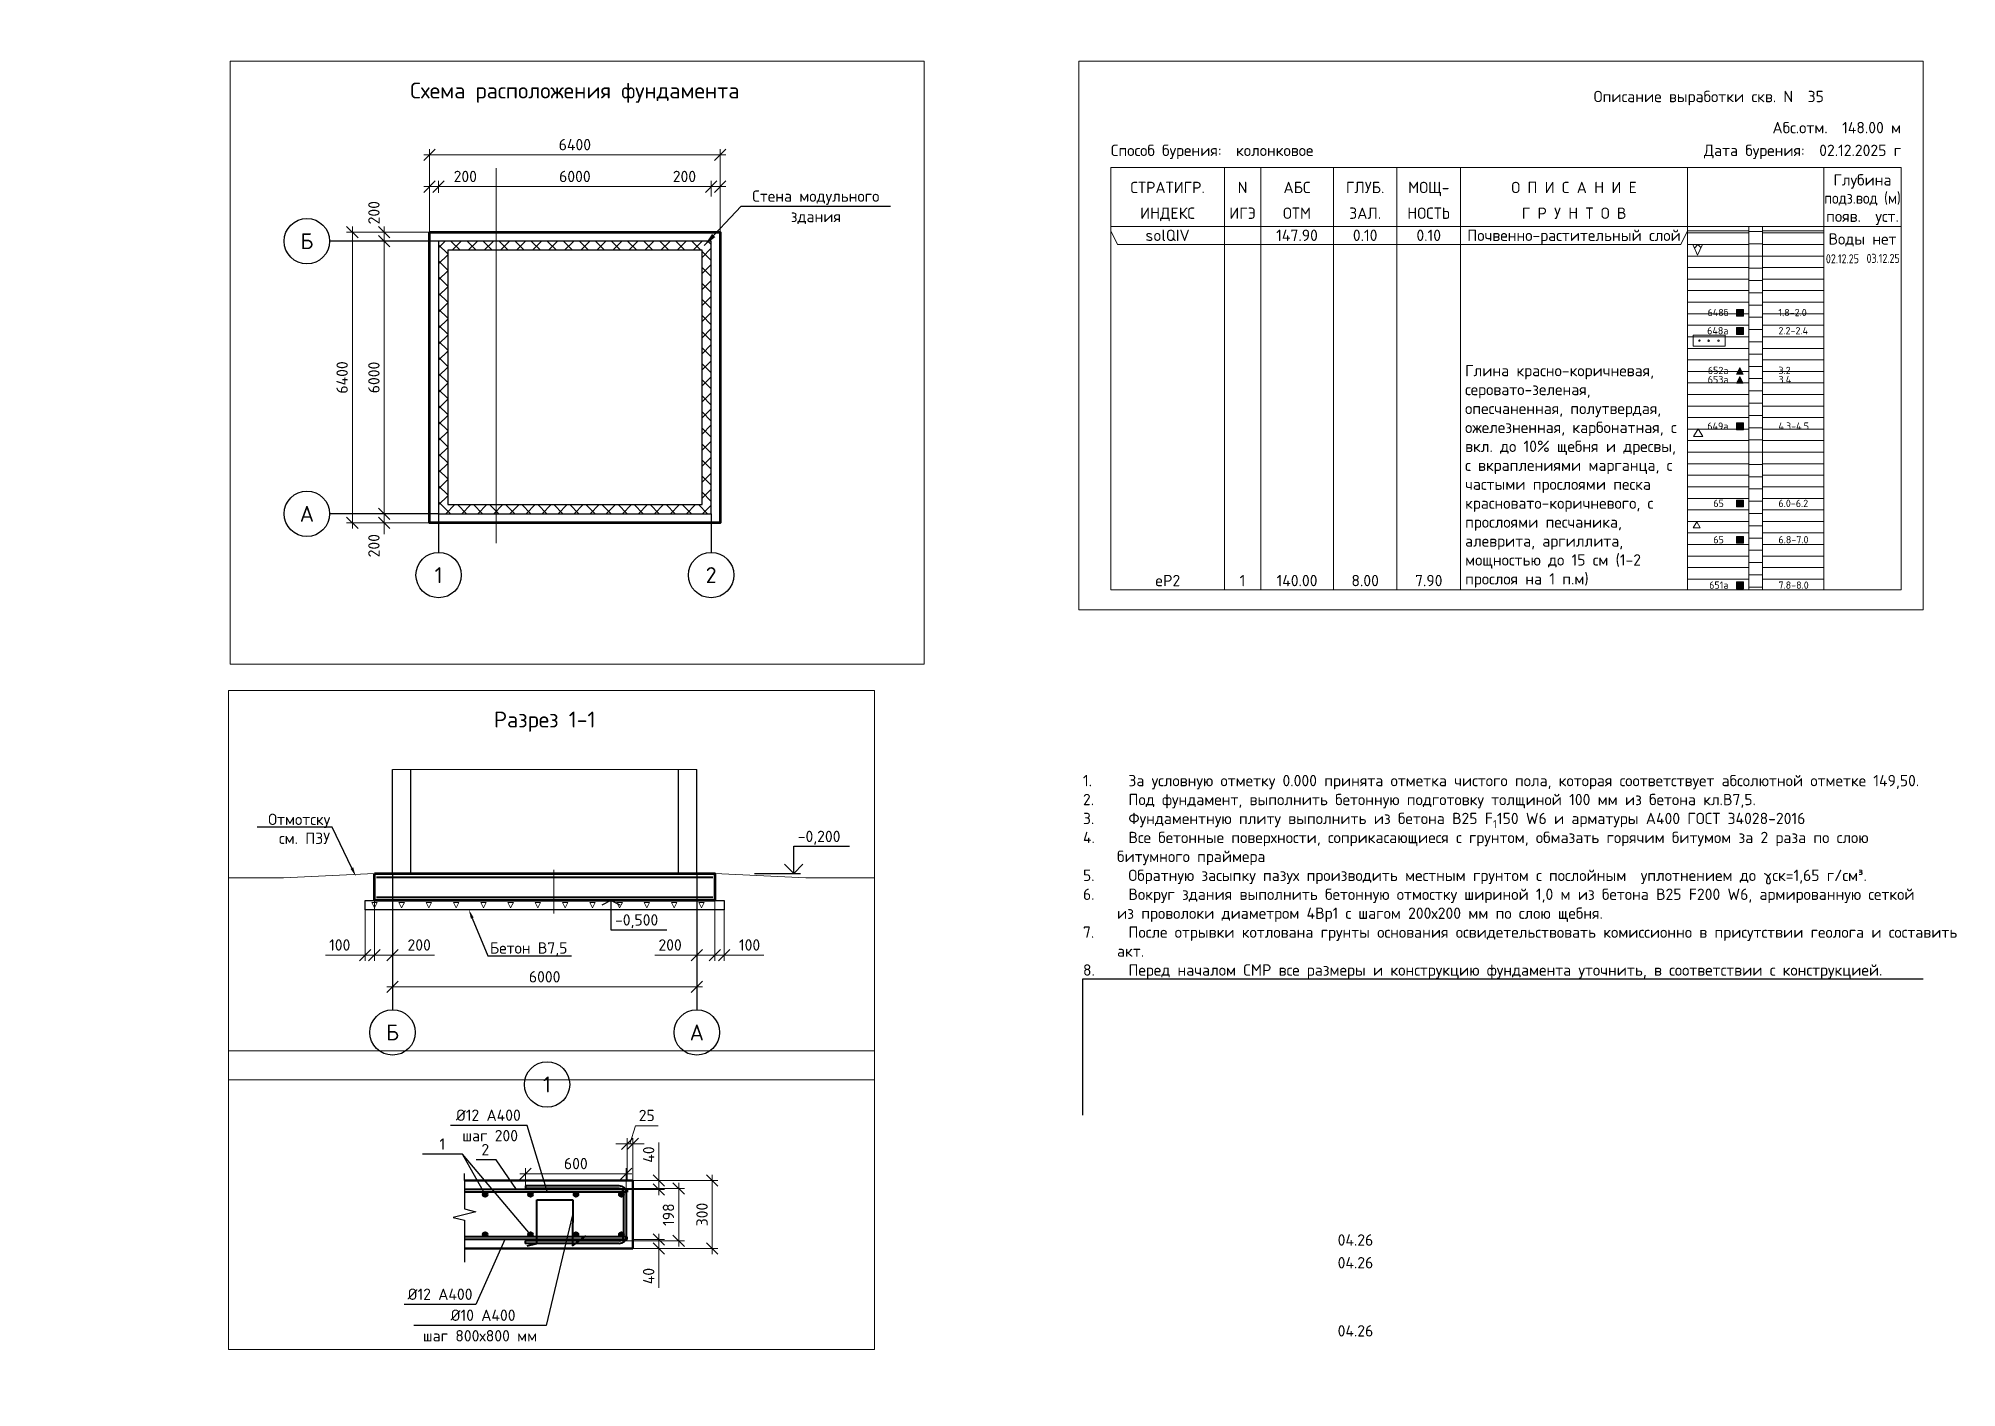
# Paper-space layout '04 кладовая' of a CAD drawing. Header units: millimetres. Extents: x 162 to 585, y -58 to 239.
# The model-space entities are those that its viewports show. They can reach past a viewport. Long polylines and large blocks are cut down to what shows.
import ezdxf
from ezdxf import colors
from ezdxf.entities.mleader import LeaderData, LeaderLine
from ezdxf.enums import TextEntityAlignment as Align
from ezdxf.math import Vec2, Vec3

# ---------------------------------------------------------------- set-up
doc = ezdxf.new("R2010")
doc.units = ezdxf.units.MM
doc.linetypes.add('ГОСТ 2.303 5', pattern=[24, 20, -1.5, 1, -1.5])
doc.layers.get('Defpoints').update_dxf_attribs({"color": 3})
for name, color, linetype in [('Probe', 7, 'Continuous'), ('Skv', 7, 'Continuous'), ('Table', 7, 'Continuous'), ('СПДС_Оси', 7, 'ГОСТ 2.303 5')]:
    doc.layers.add(name, color=color, linetype=linetype)
for name, color, linetype, lineweight in [('АРМАТУРА2', 7, 'Continuous', 40), ('второстепенные', 7, 'Continuous', 25), ('выноска', 7, 'Continuous', 18), ('Выноски', 7, 'Continuous', 13), ('металл', 7, 'Continuous', 40), ('основная', 7, 'Continuous', 50), ('СПДС_ВЫНОСКИ', 7, 'Continuous', 18), ('СПДС_РАЗМЕРЫ', 7, 'Continuous', 18), ('СПДС_СИМВОЛЫ', 7, 'Continuous', 25), ('текст', 7, 'Continuous', 20), ('Фундамент', 7, 'Continuous', 53), ('штриховка', 7, 'Continuous', 9)]:
    doc.layers.add(name, color=color, linetype=linetype, lineweight=lineweight)
doc.styles.add('ISOCPEUR', font='isocpeur.ttf')
doc.styles.add('ВНИПИТЕКСТ', font='isocpeui.ttf')
doc.styles.add('ГОСТ 2.304', font='isocpeur.ttf')
doc.dimstyles.new('СПДС$0', dxfattribs={"dimscale": 100, "dimtxt": 2.5, "dimasz": 2.5, "dimexe": 1.25, "dimexo": 0.004, "dimgap": 1, "dimtad": 1, "dimdec": 0, "dimtxsty": 'ВНИПИТЕКСТ', "dimblk": 'OBLIQUE', "dimcen": 0, "dimdle": 1.25, "dimclrd": 256, "dimclre": 256, "dimclrt": 256, "dimadec": 0, "dimazin": 2, "dimtfac": 1, "dimtdec": 0, "dimtmove": 1, "dimatfit": 3, "dimldrblk": 'NONE', "dimfxl": 1, "dimlwd": -1, "dimlwe": -1, "dimarcsym": 0})

psp = doc.layouts.new('04 кладовая')

# ---------------------------------------------------------------- texts
at = {"layer": 'текст', "ltscale": 50, "insert": (392.19, 32.18), "char_height": 2.5, "attachment_point": 7, "style": 'ГОСТ 2.304'}
psp.add_mtext_dynamic_manual_height_columns('\\A1;\\pxi-3,l3,sm1;1.^IЗа условную отметку 0.000 принята отметка чистого пола, которая соответствует абсолютной отметке 149,50.\\P2.^IПод фундамент, выполнить бетонную подготовку толщиной 100 мм из бетона кл.В7,5.\\P3.^IФундаментную плиту выполнить из бетона В25 F{\\H0.7x;\\S^ 1;\\H1.42857x;150 W6 и арматуры А400 ГОСТ 34028-2016\\P4.^IВсе бетонные поверхности, соприкасающиеся с грунтом, обмазать горячим битумом за 2 раза по слою битумного праймера\\P5.^IОбратную засыпку пазух производить местным грунтом с послойным  уплотнением до γск=1,65 г/см³.\\P6.^IВокруг здания выполнить бетонную отмостку шириной 1,0 м из бетона В25 F200 W6, армированную сеткой из проволоки диаметром 4Вр1 с шагом 200х200 мм по слою щебня.\\P7.^IПосле отрывки котлована грунты основания освидетельствовать комиссионно в присутствии геолога и составить акт.\\P8.^IПеред началом СМР все размеры и конструкцию фундамента уточнить, в соответствии с конструкцией.}', width=185, gutter_width=62500, heights=[124.07], dxfattribs=at)
at = {"layer": 'текст', "ltscale": 50, "char_height": 2.5, "width": 10, "attachment_point": 5, "style": 'ГОСТ 2.304'}
for insert in [(452.19, -25.32), (452.19, -30.32), (452.19, -45.32)]:
    psp.add_mtext('04.26', dxfattribs=dict(at, insert=insert))

msp = doc.modelspace()

# ---------------------------------------------------------------- texts
at = {"layer": 'СПДС_ВЫНОСКИ', "lineweight": 25, "ltscale": 0.166667, "style": 'ГОСТ 2.304'}
msp.add_text('Стена модульного', height=250, dxfattribs=at).set_placement((4988073.2, -1075881.4), align=Align.CENTER)
msp.add_text('здания', height=250, dxfattribs=at).set_placement((4988073.2, -1076081.4), align=Align.TOP_CENTER)
at = {"layer": 'СПДС_ВЫНОСКИ', "lineweight": 25, "ltscale": 100, "style": 'ГОСТ 2.304'}
for s, p in [('%%C12 А400', (4994169.2, -1081639.6)), (' шаг 200', (4994147.2, -1082089.6))]:
    msp.add_text(s, height=250, dxfattribs=at).set_placement(p)
at = {"layer": 'СПДС_ВЫНОСКИ', "lineweight": 25, "ltscale": 0.166667, "style": 'ГОСТ 2.304'}
msp.add_text('%%C10 А400', height=250, dxfattribs=at).set_placement((4994052.6, -1086042.5))
at = {"layer": 'СПДС_СИМВОЛЫ', "linetype": 'Continuous', "lineweight": 25, "ltscale": 50, "style": 'ГОСТ 2.304'}
for s, p in [('-0,200', (4984635.7, -1096590.4)), ('-0,500', (4982623.9, -1097509.8))]:
    msp.add_text(s, height=125, dxfattribs=at).set_placement(p)
at = {"layer": 'текст', "style": 'ISOCPEUR'}
for s, p in [('Описание выработки скв. N  35', (4964778.2, -1024297.4)), ('Абс.отм.  148.00 м', (4966478.2, -1024982.8)), ('Дата бурения:  02.12.2025 г', (4966478.2, -1025482.8))]:
    msp.add_text(s, height=250, dxfattribs=at).set_placement(p, align=Align.RIGHT)
for s, p in [('Способ бурения:  колонковое', (4949078.2, -1025482.8)), ('Почвенно-растительный слой', (4956925.1, -1027352.8))]:
    msp.add_text(s, height=250, dxfattribs=at).set_placement(p)
for s, p in [('Глубина', (4965628.2, -1026132.8)), ('СТРАТИГР.', (4950328.2, -1026299.5)), ('N', (4951978.2, -1026299.5)), ('АБС', (4953178.2, -1026299.5)), ('ГЛУБ.', (4954678.2, -1026299.5)), ('МОЩ-', (4956078.2, -1026299.5)), ('О П И С А Н И Е', (4959278.2, -1026299.5)), ('ИНДЕКС', (4950328.2, -1026866.1)), ('ИГЭ', (4951978.2, -1026866.1)), ('ОТМ', (4953178.2, -1026866.1)), ('ЗАЛ.', (4954678.2, -1026866.1)), ('НОСТЬ', (4956078.2, -1026866.1)), ('Г Р У Н Т О В', (4959278.2, -1026866.1)), ('появ.  уст.', (4965628.2, -1026932.8)), ('solQIV', (4950328.2, -1027352.8)), ('147.90', (4953178.2, -1027352.8)), ('0.10', (4954678.2, -1027352.8)), ('0.10', (4956078.2, -1027352.8)), ('Воды нет', (4965628.2, -1027432.8)), ('eP2', (4950328.2, -1034952.8)), ('1', (4951978.2, -1034952.8)), ('140.00', (4953178.2, -1034952.8)), ('8.00', (4954678.2, -1034952.8)), ('7.90', (4956078.2, -1034952.8))]:
    msp.add_text(s, height=250, dxfattribs=at).set_placement(p, align=Align.CENTER)
at = {"layer": 'текст', "style": 'ISOCPEUR', "width": 0.9}
msp.add_text('подз.вод (м)', height=250, dxfattribs=at).set_placement((4965628.2, -1026532.8), align=Align.CENTER)
at = {"layer": 'текст', "style": 'ISOCPEUR', "width": 0.8}
for s, p in [('02.12.25', (4964822.3, -1027844.6)), ('03.12.25', (4965717.9, -1027835.8))]:
    msp.add_text(s, height=200, dxfattribs=at).set_placement(p)
at = {"layer": 'текст', "color": 7, "lineweight": 25, "style": 'ISOCPEUR'}
for s, p in [('648б', (4962678.2, -1029007.8)), ('648а', (4962678.2, -1029407.8)), ('652а', (4962678.2, -1030281.8)), ('653а', (4962678.2, -1030481.8)), ('649а', (4962678.2, -1031507.8)), ('65 ', (4962678.2, -1033207.8)), ('65 ', (4962678.2, -1034007.8)), ('651а', (4962678.2, -1035007.8))]:
    msp.add_text(s, height=160, dxfattribs=at).set_placement(p, align=Align.RIGHT)
for s, p in [('1.8-2.0', (4963778.2, -1029007.8)), ('2.2-2.4', (4963778.2, -1029407.8)), ('3.2', (4963778.2, -1030281.8)), ('3.4', (4963778.2, -1030481.8)), ('4.3-4.5', (4963778.2, -1031507.8)), ('6.0-6.2', (4963778.2, -1033207.8)), ('6.8-7.0', (4963778.2, -1034007.8)), ('7.8-8.0', (4963778.2, -1035007.8))]:
    msp.add_text(s, height=160, dxfattribs=at).set_placement(p)
at = {"layer": 'текст', "ltscale": 25, "style": 'ГОСТ 2.304'}
msp.add_text('Схема расположения фундамента', height=350, dxfattribs=at).set_placement((4982767.6, -1073432.8), align=Align.MIDDLE_CENTER)
at = {"layer": 'текст', "ltscale": 0.166667, "style": 'ГОСТ 2.304'}
for s, height, p in [('Б', 350, (4976867.7, -1076749)), ('А', 350, (4976867.7, -1082749)), ('1', 350, (4979767.6, -1084099)), ('2', 350, (4985767.6, -1084099)), ('Разрез 1-1', 175, (4981849.2, -1095241.8)), ('Б', 175, (4980174.2, -1098685.4)), ('А', 175, (4983524.2, -1098685.4))]:
    msp.add_text(s, height=height, dxfattribs=at).set_placement(p, align=Align.MIDDLE_CENTER)
at = {"layer": 'текст', "ltscale": 100, "style": 'ГОСТ 2.304'}
msp.add_text('1', height=350, dxfattribs=at).set_placement((4996174.5, -1080837.3), align=Align.MIDDLE_CENTER)
at = {"layer": 'текст', "insert": (4956878.2, -1034982.8), "char_height": 250, "width": 4900, "attachment_point": 7, "style": 'ГОСТ 2.304'}
msp.add_mtext('Глина красно-коричневая, серовато-зеленая, опесчаненная, полутвердая, ожелезненная, карбонатная, с вкл. до 10% щебня и дресвы, с вкраплениями марганца, с частыми прослоями песка красновато-коричневого, с прослоями песчаника, алеврита, аргиллита, мощностью до 15 см (1-2 прослоя на 1 п.м)', dxfattribs=at)

# ---------------------------------------------------------------- blocks, each defined once
blk = doc.blocks.new('IZ18')
at = {"color": 7, "linetype": 'Continuous', "lineweight": 0, "flags": 128}
for points in [[(-0.004, 0.224), (0.093, 0.004), (0.199, 0.221)], [(0.027, 0.157), (0.1, 0.234), (0.17, 0.164)]]:
    blk.add_lwpolyline(points, dxfattribs=at)
blk = doc.blocks.new('VK12')
at = {"color": 7, "linetype": 'Continuous', "lineweight": 0, "flags": 128}
blk.add_lwpolyline([(0.007, 0.007), (0.107, 0.182), (0.208, 0.007)], close=True, dxfattribs=at)
blk = doc.blocks.new('VK13')
at = {"color": 7, "linetype": 'Continuous', "lineweight": 0}
for p, q in [((0, 0), (0.075, 0.133)), ((0, 0), (0.152, 0)), ((0.075, 0.133), (0.152, 0))]:
    blk.add_line(p, q, dxfattribs=at)
blk = doc.blocks.new('PR_TR')
at = {"linetype": 'Continuous', "lineweight": 0}
blk.add_hatch(color=256, dxfattribs=at).paths.add_polyline_path([(0.072, -0.049), (-0.071, -0.049), (-0.001, 0.094)])
at = {"color": 7, "linetype": 'Continuous', "lineweight": 0, "flags": 128}
blk.add_lwpolyline([(0.072, -0.049), (-0.071, -0.049), (-0.001, 0.094)], close=True, dxfattribs=at)
blk = doc.blocks.new('PR_KV')
at = {"linetype": 'Continuous', "lineweight": 0}
blk.add_hatch(color=256, dxfattribs=at).paths.add_polyline_path([(-0.077, 0.075), (0.077, 0.075), (0.077, -0.075), (-0.077, -0.075)])
at = {"color": 7, "linetype": 'Continuous', "lineweight": 0, "flags": 128}
blk.add_lwpolyline([(-0.077, 0.075), (0.077, 0.075), (0.077, -0.075), (-0.077, -0.075)], close=True, dxfattribs=at)
blk = doc.blocks.new('_Oblique')
at = {"color": 0, "linetype": 'ByBlock', "lineweight": -2}
blk.add_line((-0.5, -0.5), (0.5, 0.5), dxfattribs=at)
blk = doc.blocks.new('*D126')
at = {"layer": 'Defpoints', "color": 0, "linetype": 'Continuous', "ltscale": 0.166667, "transparency": 16777216}
for p in [(4979768, -1075549), (4979768, -1075686), (4979568, -1076549)]:
    blk.add_point(p, dxfattribs=at)
at = {"layer": 'СПДС_РАЗМЕРЫ', "linetype": 'Continuous', "ltscale": 0.166667, "transparency": 16777216}
for p, q in [((4979443, -1075549), (4979768, -1075549)), ((4979568, -1076549), (4979568, -1075424)), ((4979768, -1075686), (4979768, -1075424)), ((4979768, -1075549), (4980693, -1075549))]:
    blk.add_line(p, q, dxfattribs=at)
at = {"layer": 'СПДС_РАЗМЕРЫ', "linetype": 'Continuous', "ltscale": 0.166667, "transparency": 16777216, "xscale": 250, "yscale": 250, "zscale": 250, "rotation": 180}
blk.add_blockref('_Oblique', (4979568, -1075549), dxfattribs=at)
at = {"layer": 'СПДС_РАЗМЕРЫ', "linetype": 'Continuous', "ltscale": 0.166667, "transparency": 16777216, "xscale": 250, "yscale": 250, "zscale": 250}
blk.add_blockref('_Oblique', (4979768, -1075549), dxfattribs=at)
at = {"layer": 'СПДС_РАЗМЕРЫ', "linetype": 'Continuous', "ltscale": 0.166667, "transparency": 16777216, "insert": (4980355, -1075324), "char_height": 250, "attachment_point": 5, "style": 'ISOCPEUR'}
blk.add_mtext('200', dxfattribs=at)
blk = doc.blocks.new('_NONE')
blk = doc.blocks.new('*D127')
at = {"layer": 'Defpoints', "color": 0, "linetype": 'Continuous', "ltscale": 0.166667, "transparency": 16777216}
for p in [(4985968, -1074849), (4979568, -1076549), (4985968, -1076549)]:
    blk.add_point(p, dxfattribs=at)
at = {"layer": 'СПДС_РАЗМЕРЫ', "linetype": 'Continuous', "ltscale": 0.166667, "transparency": 16777216}
for p, q in [((4979443, -1074849), (4986093, -1074849)), ((4979568, -1076549), (4979568, -1074724)), ((4985968, -1076549), (4985968, -1074724))]:
    blk.add_line(p, q, dxfattribs=at)
at = {"layer": 'СПДС_РАЗМЕРЫ', "linetype": 'Continuous', "ltscale": 0.166667, "transparency": 16777216, "xscale": 250, "yscale": 250, "zscale": 250, "rotation": 180}
blk.add_blockref('_Oblique', (4979568, -1074849), dxfattribs=at)
at = {"layer": 'СПДС_РАЗМЕРЫ', "linetype": 'Continuous', "ltscale": 0.166667, "transparency": 16777216, "xscale": 250, "yscale": 250, "zscale": 250}
blk.add_blockref('_Oblique', (4985968, -1074849), dxfattribs=at)
at = {"layer": 'СПДС_РАЗМЕРЫ', "linetype": 'Continuous', "ltscale": 0.166667, "transparency": 16777216, "insert": (4982768, -1074624), "char_height": 250, "attachment_point": 5, "style": 'ISOCPEUR'}
blk.add_mtext('6400', dxfattribs=at)
blk = doc.blocks.new('*D128')
at = {"layer": 'Defpoints', "color": 0, "linetype": 'Continuous', "ltscale": 0.166667, "transparency": 16777216}
for p in [(4979768, -1075549), (4979768, -1075686), (4985768, -1075762)]:
    blk.add_point(p, dxfattribs=at)
at = {"layer": 'СПДС_РАЗМЕРЫ', "linetype": 'Continuous', "ltscale": 0.166667, "transparency": 16777216}
for p, q in [((4985893, -1075549), (4979643, -1075549)), ((4979768, -1075686), (4979768, -1075424)), ((4985768, -1075762), (4985768, -1075424))]:
    blk.add_line(p, q, dxfattribs=at)
at = {"layer": 'СПДС_РАЗМЕРЫ', "linetype": 'Continuous', "ltscale": 0.166667, "transparency": 16777216, "xscale": 250, "yscale": 250, "zscale": 250, "rotation": 180}
blk.add_blockref('_Oblique', (4979768, -1075549), dxfattribs=at)
at = {"layer": 'СПДС_РАЗМЕРЫ', "linetype": 'Continuous', "ltscale": 0.166667, "transparency": 16777216, "xscale": 250, "yscale": 250, "zscale": 250}
blk.add_blockref('_Oblique', (4985768, -1075549), dxfattribs=at)
at = {"layer": 'СПДС_РАЗМЕРЫ', "linetype": 'Continuous', "ltscale": 0.166667, "transparency": 16777216, "insert": (4982768, -1075324), "char_height": 250, "attachment_point": 5, "style": 'ISOCPEUR'}
blk.add_mtext('6000', dxfattribs=at)
blk = doc.blocks.new('*D129')
at = {"layer": 'Defpoints', "color": 0, "linetype": 'Continuous', "ltscale": 0.166667, "transparency": 16777216}
for p in [(4985768, -1075549), (4985768, -1075762), (4985968, -1076549)]:
    blk.add_point(p, dxfattribs=at)
at = {"layer": 'СПДС_РАЗМЕРЫ', "linetype": 'Continuous', "ltscale": 0.166667, "transparency": 16777216}
for p, q in [((4985768, -1075549), (4984843, -1075549)), ((4985768, -1075762), (4985768, -1075424)), ((4986093, -1075549), (4985768, -1075549)), ((4985968, -1076549), (4985968, -1075424))]:
    blk.add_line(p, q, dxfattribs=at)
at = {"layer": 'СПДС_РАЗМЕРЫ', "linetype": 'Continuous', "ltscale": 0.166667, "transparency": 16777216, "xscale": 250, "yscale": 250, "zscale": 250, "rotation": 180}
blk.add_blockref('_Oblique', (4985768, -1075549), dxfattribs=at)
at = {"layer": 'СПДС_РАЗМЕРЫ', "linetype": 'Continuous', "ltscale": 0.166667, "transparency": 16777216, "xscale": 250, "yscale": 250, "zscale": 250}
blk.add_blockref('_Oblique', (4985968, -1075549), dxfattribs=at)
at = {"layer": 'СПДС_РАЗМЕРЫ', "linetype": 'Continuous', "ltscale": 0.166667, "transparency": 16777216, "insert": (4985180, -1075324), "char_height": 250, "attachment_point": 5, "style": 'ISOCPEUR'}
blk.add_mtext('200', dxfattribs=at)
blk = doc.blocks.new('*D130')
at = {"layer": 'Defpoints', "color": 0, "linetype": 'Continuous', "ltscale": 0.166667, "transparency": 16777216}
for p in [(4978568, -1082749), (4978778, -1082749), (4979568, -1082949)]:
    blk.add_point(p, dxfattribs=at)
at = {"layer": 'СПДС_РАЗМЕРЫ', "linetype": 'Continuous', "ltscale": 0.166667, "transparency": 16777216}
for p, q in [((4978568, -1082749), (4978568, -1082499)), ((4978778, -1082749), (4978443, -1082749)), ((4979567, -1082949), (4978443, -1082949)), ((4978568, -1082949), (4978568, -1082749)), ((4978568, -1082949), (4978568, -1083199))]:
    blk.add_line(p, q, dxfattribs=at)
at = {"layer": 'СПДС_РАЗМЕРЫ', "linetype": 'Continuous', "ltscale": 0.166667, "transparency": 16777216, "xscale": 250, "yscale": 250, "zscale": 250}
for p, rotation in [((4978568, -1082749), 270), ((4978568, -1082949), 90)]:
    blk.add_blockref('_Oblique', p, dxfattribs=dict(at, rotation=rotation))
at = {"layer": 'СПДС_РАЗМЕРЫ', "linetype": 'Continuous', "ltscale": 0.166667, "transparency": 16777216, "insert": (4978343, -1083452), "char_height": 250, "attachment_point": 5, "rotation": 90, "style": 'ISOCPEUR'}
blk.add_mtext('200', dxfattribs=at)
blk = doc.blocks.new('*D131')
at = {"layer": 'Defpoints', "color": 0, "linetype": 'Continuous', "ltscale": 0.166667, "transparency": 16777216}
for p in [(4978831, -1076749), (4978568, -1082749), (4978778, -1082749)]:
    blk.add_point(p, dxfattribs=at)
at = {"layer": 'СПДС_РАЗМЕРЫ', "linetype": 'Continuous', "ltscale": 0.166667, "transparency": 16777216}
for p, q in [((4978831, -1076749), (4978443, -1076749)), ((4978568, -1076624), (4978568, -1082874)), ((4978778, -1082749), (4978443, -1082749))]:
    blk.add_line(p, q, dxfattribs=at)
at = {"layer": 'СПДС_РАЗМЕРЫ', "linetype": 'Continuous', "ltscale": 0.166667, "transparency": 16777216, "xscale": 250, "yscale": 250, "zscale": 250}
for p, rotation in [((4978568, -1076749), 90), ((4978568, -1082749), 270)]:
    blk.add_blockref('_Oblique', p, dxfattribs=dict(at, rotation=rotation))
at = {"layer": 'СПДС_РАЗМЕРЫ', "linetype": 'Continuous', "ltscale": 0.166667, "transparency": 16777216, "insert": (4978343, -1079749), "char_height": 250, "attachment_point": 5, "rotation": 90, "style": 'ISOCPEUR'}
blk.add_mtext('6000', dxfattribs=at)
blk = doc.blocks.new('*D132')
at = {"layer": 'Defpoints', "color": 0, "linetype": 'Continuous', "ltscale": 0.166667, "transparency": 16777216}
for p in [(4979568, -1076549), (4978568, -1076749), (4978831, -1076749)]:
    blk.add_point(p, dxfattribs=at)
at = {"layer": 'СПДС_РАЗМЕРЫ', "linetype": 'Continuous', "ltscale": 0.166667, "transparency": 16777216}
for p, q in [((4979567, -1076549), (4978443, -1076549)), ((4978568, -1076424), (4978568, -1076874)), ((4978831, -1076749), (4978443, -1076749))]:
    blk.add_line(p, q, dxfattribs=at)
at = {"layer": 'СПДС_РАЗМЕРЫ', "linetype": 'Continuous', "ltscale": 0.166667, "transparency": 16777216, "xscale": 250, "yscale": 250, "zscale": 250}
for p, rotation in [((4978568, -1076549), 90), ((4978568, -1076749), 270)]:
    blk.add_blockref('_Oblique', p, dxfattribs=dict(at, rotation=rotation))
at = {"layer": 'СПДС_РАЗМЕРЫ', "linetype": 'Continuous', "ltscale": 0.166667, "transparency": 16777216, "insert": (4978343, -1076122), "char_height": 250, "attachment_point": 5, "rotation": 90, "style": 'ISOCPEUR'}
blk.add_mtext('200', dxfattribs=at)
blk = doc.blocks.new('*D133')
at = {"layer": 'Defpoints', "color": 0, "linetype": 'Continuous', "ltscale": 0.166667, "transparency": 16777216}
for p in [(4980174, -1098185), (4980174, -1098271), (4983524, -1098297)]:
    blk.add_point(p, dxfattribs=at)
at = {"layer": 'СПДС_РАЗМЕРЫ', "linetype": 'Continuous', "ltscale": 0.166667, "transparency": 16777216}
for p, q in [((4980174, -1098270), (4980174, -1098123)), ((4983524, -1098297), (4983524, -1098123)), ((4983587, -1098185), (4980112, -1098185))]:
    blk.add_line(p, q, dxfattribs=at)
at = {"layer": 'СПДС_РАЗМЕРЫ', "linetype": 'Continuous', "ltscale": 0.166667, "transparency": 16777216, "xscale": 125, "yscale": 125, "zscale": 125, "rotation": 180}
blk.add_blockref('_Oblique', (4980174, -1098185), dxfattribs=at)
at = {"layer": 'СПДС_РАЗМЕРЫ', "linetype": 'Continuous', "ltscale": 0.166667, "transparency": 16777216, "xscale": 125, "yscale": 125, "zscale": 125}
blk.add_blockref('_Oblique', (4983524, -1098185), dxfattribs=at)
at = {"layer": 'СПДС_РАЗМЕРЫ', "linetype": 'Continuous', "ltscale": 0.166667, "transparency": 16777216, "insert": (4981849, -1098073), "char_height": 125, "attachment_point": 5, "style": 'ISOCPEUR'}
blk.add_mtext('6000', dxfattribs=at)
blk = doc.blocks.new('*D29')
at = {"layer": 'Defpoints', "color": 0, "transparency": 16777216}
for p in [(236.1, 35.5), (236.1, -4.5), (351.1, -4.5)]:
    blk.add_point(p, dxfattribs=at)
at = {"layer": 'СПДС_РАЗМЕРЫ', "transparency": 16777216}
for p, q in [((351.1, 60.5), (351.1, -29.5)), ((236.2, 35.5), (376.1, 35.5)), ((236.2, -4.5), (376.1, -4.5)), ((351.1, -177.9), (351.1, -4.5))]:
    blk.add_line(p, q, dxfattribs=at)
at = {"layer": 'СПДС_РАЗМЕРЫ', "transparency": 16777216, "xscale": 50, "yscale": 50, "zscale": 50}
for p, rotation in [((351.1, 35.5), 90), ((351.1, -4.5), 270)]:
    blk.add_blockref('_Oblique', p, dxfattribs=dict(at, rotation=rotation))
at = {"layer": 'СПДС_РАЗМЕРЫ', "transparency": 16777216, "insert": (306.1, -125.4), "char_height": 50, "attachment_point": 5, "rotation": 90, "style": 'ГОСТ 2.304'}
blk.add_mtext('40', dxfattribs=at)
blk = doc.blocks.new('*D30')
at = {"layer": 'Defpoints', "color": 0, "transparency": 16777216}
for p in [(211.1, 255.5), (236.1, 295.5), (351.1, 295.5)]:
    blk.add_point(p, dxfattribs=at)
at = {"layer": 'СПДС_РАЗМЕРЫ', "transparency": 16777216}
for p, q in [((351.1, 462), (351.1, 295.5)), ((351.1, 230.5), (351.1, 320.5)), ((211.2, 255.5), (376.1, 255.5)), ((236.2, 295.5), (376.1, 295.5))]:
    blk.add_line(p, q, dxfattribs=at)
at = {"layer": 'СПДС_РАЗМЕРЫ', "transparency": 16777216, "xscale": 50, "yscale": 50, "zscale": 50}
for p, rotation in [((351.1, 295.5), 90), ((351.1, 255.5), 270)]:
    blk.add_blockref('_Oblique', p, dxfattribs=dict(at, rotation=rotation))
at = {"layer": 'СПДС_РАЗМЕРЫ', "transparency": 16777216, "insert": (306.1, 409.5), "char_height": 50, "attachment_point": 5, "rotation": 90, "style": 'ГОСТ 2.304'}
blk.add_mtext('40', dxfattribs=at)
blk = doc.blocks.new('*D31')
at = {"layer": 'Defpoints', "color": 0, "transparency": 16777216}
for p in [(211.1, 456.5), (211.1, 295.5), (236.1, 295.5)]:
    blk.add_point(p, dxfattribs=at)
at = {"layer": 'СПДС_РАЗМЕРЫ', "transparency": 16777216}
for p, q in [((223.6, 456.5), (247.6, 536.5)), ((247.6, 536.5), (347.6, 536.5)), ((211.1, 295.6), (211.1, 481.5)), ((236.1, 295.6), (236.1, 481.5)), ((211.1, 456.5), (161.1, 456.5)), ((236.1, 456.5), (211.1, 456.5)), ((236.1, 456.5), (211.1, 456.5)), ((236.1, 456.5), (286.1, 456.5))]:
    blk.add_line(p, q, dxfattribs=at)
at = {"layer": 'СПДС_РАЗМЕРЫ', "transparency": 16777216, "xscale": 50, "yscale": 50, "zscale": 50}
blk.add_blockref('_Oblique', (211.1, 456.5), dxfattribs=at)
at = {"layer": 'СПДС_РАЗМЕРЫ', "transparency": 16777216, "xscale": 50, "yscale": 50, "zscale": 50, "rotation": 180}
blk.add_blockref('_Oblique', (236.1, 456.5), dxfattribs=at)
at = {"layer": 'СПДС_РАЗМЕРЫ', "transparency": 16777216, "insert": (297.6, 581.5), "char_height": 50, "attachment_point": 5, "style": 'ГОСТ 2.304'}
blk.add_mtext('25', dxfattribs=at)
blk = doc.blocks.new('*D32')
at = {"layer": 'Defpoints', "color": 0, "linetype": 'Continuous', "ltscale": 0.083333, "transparency": 16777216}
for p in [(236.1, 295.5), (236.1, -4.5), (586.1, -4.5)]:
    blk.add_point(p, dxfattribs=at)
at = {"layer": 'СПДС_РАЗМЕРЫ', "linetype": 'Continuous', "ltscale": 0.083333, "transparency": 16777216}
for p, q in [((586.1, 320.5), (586.1, -29.5)), ((236.2, 295.5), (611.1, 295.5)), ((236.2, -4.5), (611.1, -4.5))]:
    blk.add_line(p, q, dxfattribs=at)
at = {"layer": 'СПДС_РАЗМЕРЫ', "linetype": 'Continuous', "ltscale": 0.083333, "transparency": 16777216, "xscale": 50, "yscale": 50, "zscale": 50}
for p, rotation in [((586.1, 295.5), 90), ((586.1, -4.5), 270)]:
    blk.add_blockref('_Oblique', p, dxfattribs=dict(at, rotation=rotation))
at = {"layer": 'СПДС_РАЗМЕРЫ', "linetype": 'Continuous', "ltscale": 0.083333, "transparency": 16777216, "insert": (541.1, 145.5), "char_height": 50, "attachment_point": 5, "rotation": 90, "style": 'ГОСТ 2.304'}
blk.add_mtext('300', dxfattribs=at)
blk = doc.blocks.new('*D33')
at = {"layer": 'Defpoints', "color": 0, "ltscale": 0.083333, "transparency": 16777216}
for p in [(207.6, 324.7), (-236.8, 266), (207.6, 179.1)]:
    blk.add_point(p, dxfattribs=at)
at = {"layer": 'СПДС_РАЗМЕРЫ', "ltscale": 0.083333, "transparency": 16777216}
for p, q in [((-236.8, 266.1), (-236.8, 349.7)), ((207.6, 179.2), (207.6, 349.7)), ((-261.8, 324.7), (232.6, 324.7))]:
    blk.add_line(p, q, dxfattribs=at)
at = {"layer": 'СПДС_РАЗМЕРЫ', "ltscale": 0.083333, "transparency": 16777216, "xscale": 50, "yscale": 50, "zscale": 50, "rotation": 180}
blk.add_blockref('_Oblique', (-236.8, 324.7), dxfattribs=at)
at = {"layer": 'СПДС_РАЗМЕРЫ', "ltscale": 0.083333, "transparency": 16777216, "xscale": 50, "yscale": 50, "zscale": 50}
blk.add_blockref('_Oblique', (207.6, 324.7), dxfattribs=at)
at = {"layer": 'СПДС_РАЗМЕРЫ', "ltscale": 0.083333, "transparency": 16777216, "insert": (-14.6, 369.7), "char_height": 50, "attachment_point": 5, "style": 'ГОСТ 2.304'}
blk.add_mtext('600', dxfattribs=at)
blk = doc.blocks.new('*D34')
at = {"layer": 'Defpoints', "color": 0, "transparency": 16777216}
for p in [(87.4, 260), (87.4, 29.9), (438.3, 29.9)]:
    blk.add_point(p, dxfattribs=at)
at = {"layer": 'СПДС_РАЗМЕРЫ', "transparency": 16777216}
for p, q in [((87.4, 260), (463.3, 260)), ((438.3, 285), (438.3, 4.9)), ((87.4, 29.9), (463.3, 29.9))]:
    blk.add_line(p, q, dxfattribs=at)
at = {"layer": 'СПДС_РАЗМЕРЫ', "transparency": 16777216, "xscale": 50, "yscale": 50, "zscale": 50}
for p, rotation in [((438.3, 260), 90), ((438.3, 29.9), 270)]:
    blk.add_blockref('_Oblique', p, dxfattribs=dict(at, rotation=rotation))
at = {"layer": 'СПДС_РАЗМЕРЫ', "transparency": 16777216, "insert": (393.3, 145), "char_height": 50, "attachment_point": 5, "rotation": 90, "style": 'ГОСТ 2.304'}
blk.add_mtext('198', dxfattribs=at)
blk = doc.blocks.new('*D134')
at = {"layer": 'Defpoints', "color": 0, "linetype": 'Continuous', "ltscale": 0.166667, "transparency": 16777216}
for p in [(4979568, -1076549), (4977868, -1082949), (4979568, -1082949)]:
    blk.add_point(p, dxfattribs=at)
at = {"layer": 'СПДС_РАЗМЕРЫ', "linetype": 'Continuous', "ltscale": 0.166667, "transparency": 16777216}
for p, q in [((4979567, -1076549), (4977743, -1076549)), ((4977868, -1076424), (4977868, -1083074)), ((4979567, -1082949), (4977743, -1082949))]:
    blk.add_line(p, q, dxfattribs=at)
at = {"layer": 'СПДС_РАЗМЕРЫ', "linetype": 'Continuous', "ltscale": 0.166667, "transparency": 16777216, "xscale": 250, "yscale": 250, "zscale": 250}
for p, rotation in [((4977868, -1076549), 90), ((4977868, -1082949), 270)]:
    blk.add_blockref('_Oblique', p, dxfattribs=dict(at, rotation=rotation))
at = {"layer": 'СПДС_РАЗМЕРЫ', "linetype": 'Continuous', "ltscale": 0.166667, "transparency": 16777216, "insert": (4977643, -1079749), "char_height": 250, "attachment_point": 5, "rotation": 90, "style": 'ISOCPEUR'}
blk.add_mtext('6400', dxfattribs=at)
blk = doc.blocks.new('*D117')
at = {"layer": 'Defpoints', "color": 0, "linetype": 'Continuous', "ltscale": 0.166667, "transparency": 16777216}
for p in [(4979974, -1097235), (4980174, -1097716), (4980174, -1097835)]:
    blk.add_point(p, dxfattribs=at)
at = {"layer": 'СПДС_РАЗМЕРЫ', "linetype": 'Continuous', "ltscale": 0.166667, "transparency": 16777216}
for p, q in [((4979974, -1097236), (4979974, -1097898)), ((4980174, -1097716), (4980174, -1097898)), ((4979912, -1097835), (4980174, -1097835)), ((4980174, -1097835), (4980637, -1097835))]:
    blk.add_line(p, q, dxfattribs=at)
at = {"layer": 'СПДС_РАЗМЕРЫ', "linetype": 'Continuous', "ltscale": 0.166667, "transparency": 16777216, "xscale": 125, "yscale": 125, "zscale": 125, "rotation": 180}
blk.add_blockref('_Oblique', (4979974, -1097835), dxfattribs=at)
at = {"layer": 'СПДС_РАЗМЕРЫ', "linetype": 'Continuous', "ltscale": 0.166667, "transparency": 16777216, "xscale": 125, "yscale": 125, "zscale": 125}
blk.add_blockref('_Oblique', (4980174, -1097835), dxfattribs=at)
at = {"layer": 'СПДС_РАЗМЕРЫ', "linetype": 'Continuous', "ltscale": 0.166667, "transparency": 16777216, "insert": (4980468, -1097723), "char_height": 125, "attachment_point": 5, "style": 'ISOCPEUR'}
blk.add_mtext('200', dxfattribs=at)
blk = doc.blocks.new('*D135')
at = {"layer": 'Defpoints', "color": 0, "linetype": 'Continuous', "ltscale": 0.166667, "transparency": 16777216}
for p in [(4979974, -1097235), (4979874, -1097335), (4979874, -1097835)]:
    blk.add_point(p, dxfattribs=at)
at = {"layer": 'СПДС_РАЗМЕРЫ', "linetype": 'Continuous', "ltscale": 0.166667, "transparency": 16777216}
for p, q in [((4979974, -1097236), (4979974, -1097898)), ((4979874, -1097336), (4979874, -1097898)), ((4979874, -1097835), (4979437, -1097835)), ((4980037, -1097835), (4979874, -1097835))]:
    blk.add_line(p, q, dxfattribs=at)
at = {"layer": 'СПДС_РАЗМЕРЫ', "linetype": 'Continuous', "ltscale": 0.166667, "transparency": 16777216, "xscale": 125, "yscale": 125, "zscale": 125, "rotation": 180}
blk.add_blockref('_Oblique', (4979874, -1097835), dxfattribs=at)
at = {"layer": 'СПДС_РАЗМЕРЫ', "linetype": 'Continuous', "ltscale": 0.166667, "transparency": 16777216, "xscale": 125, "yscale": 125, "zscale": 125}
blk.add_blockref('_Oblique', (4979974, -1097835), dxfattribs=at)
at = {"layer": 'СПДС_РАЗМЕРЫ', "linetype": 'Continuous', "ltscale": 0.166667, "transparency": 16777216, "insert": (4979593, -1097723), "char_height": 125, "attachment_point": 5, "style": 'ISOCPEUR'}
blk.add_mtext('100', dxfattribs=at)
blk = doc.blocks.new('*D118')
at = {"layer": 'Defpoints', "color": 0, "linetype": 'Continuous', "ltscale": 0.166667, "transparency": 16777216}
for p in [(4983724, -1097235), (4983824, -1097335), (4983824, -1097835)]:
    blk.add_point(p, dxfattribs=at)
at = {"layer": 'СПДС_РАЗМЕРЫ', "linetype": 'Continuous', "ltscale": 0.166667, "transparency": 16777216}
for p, q in [((4983724, -1097236), (4983724, -1097898)), ((4983824, -1097336), (4983824, -1097898)), ((4983662, -1097835), (4983824, -1097835)), ((4983824, -1097835), (4984262, -1097835))]:
    blk.add_line(p, q, dxfattribs=at)
at = {"layer": 'СПДС_РАЗМЕРЫ', "linetype": 'Continuous', "ltscale": 0.166667, "transparency": 16777216, "xscale": 125, "yscale": 125, "zscale": 125, "rotation": 180}
blk.add_blockref('_Oblique', (4983724, -1097835), dxfattribs=at)
at = {"layer": 'СПДС_РАЗМЕРЫ', "linetype": 'Continuous', "ltscale": 0.166667, "transparency": 16777216, "xscale": 125, "yscale": 125, "zscale": 125}
blk.add_blockref('_Oblique', (4983824, -1097835), dxfattribs=at)
at = {"layer": 'СПДС_РАЗМЕРЫ', "linetype": 'Continuous', "ltscale": 0.166667, "transparency": 16777216, "insert": (4984105, -1097723), "char_height": 125, "attachment_point": 5, "style": 'ISOCPEUR'}
blk.add_mtext('100', dxfattribs=at)
blk = doc.blocks.new('*D119')
at = {"layer": 'Defpoints', "color": 0, "linetype": 'Continuous', "ltscale": 0.166667, "transparency": 16777216}
for p in [(4983724, -1097235), (4983524, -1097716), (4983524, -1097835)]:
    blk.add_point(p, dxfattribs=at)
at = {"layer": 'СПДС_РАЗМЕРЫ', "linetype": 'Continuous', "ltscale": 0.166667, "transparency": 16777216}
for p, q in [((4983724, -1097236), (4983724, -1097898)), ((4983524, -1097716), (4983524, -1097898)), ((4983524, -1097835), (4983062, -1097835)), ((4983787, -1097835), (4983524, -1097835))]:
    blk.add_line(p, q, dxfattribs=at)
at = {"layer": 'СПДС_РАЗМЕРЫ', "linetype": 'Continuous', "ltscale": 0.166667, "transparency": 16777216, "xscale": 125, "yscale": 125, "zscale": 125, "rotation": 180}
blk.add_blockref('_Oblique', (4983524, -1097835), dxfattribs=at)
at = {"layer": 'СПДС_РАЗМЕРЫ', "linetype": 'Continuous', "ltscale": 0.166667, "transparency": 16777216, "xscale": 125, "yscale": 125, "zscale": 125}
blk.add_blockref('_Oblique', (4983724, -1097835), dxfattribs=at)
at = {"layer": 'СПДС_РАЗМЕРЫ', "linetype": 'Continuous', "ltscale": 0.166667, "transparency": 16777216, "insert": (4983230, -1097723), "char_height": 125, "attachment_point": 5, "style": 'ISOCPEUR'}
blk.add_mtext('200', dxfattribs=at)
blk = doc.blocks.new('папар')
at = {"layer": 'штриховка', "ltscale": 100}
h = blk.add_hatch(color=256, dxfattribs=at)
h.dxf.hatch_style = 1
edge = h.paths.add_edge_path()
edge.add_arc((-413.9, 233.5), 10, 90, 450)
h = blk.add_hatch(color=256, dxfattribs=at)
h.dxf.hatch_style = 1
edge = h.paths.add_edge_path()
edge.add_arc((-213.9, 233.5), 10, 90, 450)
h = blk.add_hatch(color=256, dxfattribs=at)
h.dxf.hatch_style = 1
edge = h.paths.add_edge_path()
edge.add_arc((-13.9, 233.5), 10, 90, 450)
h = blk.add_hatch(color=256, dxfattribs=at)
h.dxf.hatch_style = 1
edge = h.paths.add_edge_path()
edge.add_arc((186.1, 233.5), 10, 90, 450)
h = blk.add_hatch(color=256, dxfattribs=at)
h.dxf.hatch_style = 1
edge = h.paths.add_edge_path()
edge.add_arc((-413.9, 57.5), 10, 90, 450)
h = blk.add_hatch(color=256, dxfattribs=at)
h.dxf.hatch_style = 1
edge = h.paths.add_edge_path()
edge.add_arc((-213.9, 57.5), 10, 90, 450)
h = blk.add_hatch(color=256, dxfattribs=at)
h.dxf.hatch_style = 1
edge = h.paths.add_edge_path()
edge.add_arc((-13.9, 57.5), 10, 90, 450)
h = blk.add_hatch(color=256, dxfattribs=at)
h.dxf.hatch_style = 1
edge = h.paths.add_edge_path()
edge.add_arc((186.1, 57.5), 10, 90, 450)
at = {"layer": 'металл', "ltscale": 100}
for p, q in [((211.1, 255.5), (-505.2, 255.5)), ((175.6, 272), (-236.8, 272)), ((-236.8, 272), (-236.8, 260)), ((175.6, 260), (-236.8, 260)), ((211.1, 255.5), (211.1, 243.5)), ((211.1, 243.5), (-505.2, 243.5)), ((195.6, 240), (195.6, 49.9)), ((207.6, 243.5), (207.6, 49.9)), ((-186.2, 17.6), (-186.2, 210.7)), ((-186.2, 210.7), (-28.4, 210.7)), ((-28.4, 210.7), (-28.8, 8.2)), ((211.1, 47.5), (-505.2, 47.5)), ((-28.9, 8.2), (28.9, 51.8)), ((211.1, 35.5), (211.1, 47.5)), ((211.1, 35.5), (-505.2, 35.5)), ((175.6, 29.9), (-238.2, 29.9)), ((-238.2, 29.9), (-238.2, 17.9)), ((175.6, 17.9), (-238.2, 17.9)), ((-229.1, 8.2), (-186.2, 17.6))]:
    blk.add_line(p, q, dxfattribs=at)
for centre in [(-413.9, 233.5), (-213.9, 233.5), (-13.9, 233.5), (186.1, 233.5), (-413.9, 57.5), (-213.9, 57.5), (-13.9, 57.5), (186.1, 57.5)]:
    blk.add_circle(centre, 10, dxfattribs=at)
for centre, radius, start, end in [((175.6, 240), 32, 0, 90), ((175.6, 240), 20, 0, 90), ((175.6, 49.9), 20, 270, 0), ((175.6, 49.9), 32, 270, 0)]:
    blk.add_arc(centre, radius, start, end, dxfattribs=at)
at = {"layer": 'основная', "ltscale": 100}
for p, q in [((236.1, 295.5), (-505.2, 295.5)), ((236.1, 295.5), (236.1, -4.5)), ((236.1, -4.5), (-505.2, -4.5))]:
    blk.add_line(p, q, dxfattribs=at)
at = {"layer": 'СПДС_СИМВОЛЫ', "ltscale": 20}
for p, q in [((-513.9, 410.9), (-690.3, 410.9)), ((-213.9, 57.5), (-513.9, 410.9)), ((-413.9, 233.5), (-513.9, 410.9)), ((-365.7, 386.2), (-453.9, 386.2)), ((-275.9, 255.5), (-365.7, 386.2)), ((-28.6, 143.7), (-145.3, -343.3)), ((-327.3, 35.5), (-454.6, -250.5)), ((-454.6, -250.5), (-770.9, -250.5)), ((-145.3, -343.3), (-728.1, -343.3))]:
    blk.add_line(p, q, dxfattribs=at)
at = {"layer": 'СПДС_СИМВОЛЫ', "linetype": 'Continuous', "ltscale": 10}
for p, q in [((-505.2, 295.5), (-505.2, 325.5)), ((-505.2, -4.5), (-505.2, -64.5))]:
    blk.add_line(p, q, dxfattribs=at)
blk.add_lwpolyline([(-505.2, 295.5), (-505.2, 170.5), (-455.2, 158), (-555.2, 133), (-505.2, 120.5), (-505.2, -4.5)], dxfattribs=at)
at = {"layer": 'СПДС_СИМВОЛЫ', "color": 7, "ltscale": 20, "style": 'ГОСТ 2.304'}
for s, p in [('1', (-602.1, 430.9)), ('2', (-413.3, 406.2)), ('%%C12 А400', (-612.3, -230.5))]:
    blk.add_text(s, height=50, dxfattribs=at).set_placement(p, align=Align.CENTER)
blk.add_text('шаг 800х800 мм', height=50, dxfattribs=at).set_placement((-436.7, -363.3), align=Align.TOP_CENTER)
at = {"layer": 'СПДС_РАЗМЕРЫ'}
dim = blk.add_linear_dim(base=(211.1, 456.5), p1=(236.1, 295.5), p2=(211.1, 295.5), dimstyle='СПДС$0', override={"dimscale": 20, "dimtxsty": 'ГОСТ 2.304'}, dxfattribs=at)
dim.commit()
dim.dimension.update_dxf_attribs({"geometry": '*D31', "text_midpoint": (267.6, 581.5)})
for base, p1, p2, angle, picture, middle in [((351.1, 295.5), (211.1, 255.5), (236.1, 295.5), 90, '*D30', (376, 409.5)), ((351.1, -4.5), (236.1, 35.5), (236.1, -4.5), 270, '*D29', (410.2, -125.4))]:
    dim = blk.add_linear_dim(base=base, p1=p1, p2=p2, angle=angle, dimstyle='СПДС$0', override={"dimscale": 20, "dimtxsty": 'ГОСТ 2.304'}, dxfattribs=at)
    dim.commit()
    dim.dimension.update_dxf_attribs({"geometry": picture, "text_midpoint": middle, "dimtype": 128})
at = {"layer": 'СПДС_РАЗМЕРЫ', "ltscale": 0.083333}
dim = blk.add_linear_dim(base=(207.6, 324.7), p1=(-236.8, 266), p2=(207.6, 179.1), text='600', dimstyle='СПДС$0', override={"dimscale": 20, "dimtxsty": 'ГОСТ 2.304'}, dxfattribs=at)
dim.commit()
dim.dimension.update_dxf_attribs({"geometry": '*D33', "text_midpoint": (-14.6, 369.7)})
at = {"layer": 'СПДС_РАЗМЕРЫ', "linetype": 'Continuous', "ltscale": 0.083333}
dim = blk.add_linear_dim(base=(586.1, -4.5), p1=(236.1, 295.5), p2=(236.1, -4.5), angle=90, dimstyle='СПДС$0', override={"dimscale": 20, "dimtxsty": 'ГОСТ 2.304'}, dxfattribs=at)
dim.commit()
dim.dimension.update_dxf_attribs({"geometry": '*D32', "text_midpoint": (541.1, 145.5)})
at = {"layer": 'СПДС_РАЗМЕРЫ'}
dim = blk.add_linear_dim(base=(438.3, 29.9), p1=(87.4, 260), p2=(87.4, 29.9), angle=90, text='198', dimstyle='СПДС$0', override={"dimscale": 20, "dimtxsty": 'ГОСТ 2.304'}, dxfattribs=at)
dim.commit()
dim.dimension.update_dxf_attribs({"geometry": '*D34', "text_midpoint": (393.3, 145)})

# ---------------------------------------------------------------- dimensions: what is measured, and where the dimension line sits
at = {"layer": 'СПДС_РАЗМЕРЫ', "linetype": 'Continuous', "ltscale": 0.166667}
for base, p1, p2, override, picture, middle in [((4985967.6, -1074849), (4979567.6, -1076549), (4985967.6, -1076549), {"dimtxsty": 'ISOCPEUR'}, '*D127', (4982767.6, -1074624)), ((4979767.6, -1075549), (4979567.6, -1076549), (4979767.6, -1075686.4), {"dimtxsty": 'ISOCPEUR', "dimtmove": 0}, '*D126', (4980355.1, -1075324)), ((4979767.6, -1075549), (4985767.6, -1075762), (4979767.6, -1075686.4), {"dimtxsty": 'ISOCPEUR'}, '*D128', (4982767.6, -1075324)), ((4985767.6, -1075549), (4985967.6, -1076549), (4985767.6, -1075762), {"dimtxsty": 'ISOCPEUR', "dimtmove": 0}, '*D129', (4985180.1, -1075324)), ((4979874.2, -1097835.4), (4979974.2, -1097235.4), (4979874.2, -1097335.4), {"dimscale": 50, "dimtxsty": 'ISOCPEUR', "dimtmove": 0}, '*D135', (4979592.9, -1097722.9)), ((4980174.2, -1097835.4), (4979974.2, -1097235.4), (4980174.2, -1097715.8), {"dimscale": 50, "dimtxsty": 'ISOCPEUR', "dimtmove": 0}, '*D117', (4980467.9, -1097722.9))]:
    dim = msp.add_linear_dim(base=base, p1=p1, p2=p2, dimstyle='СПДС$0', override=override, dxfattribs=at)
    dim.commit()
    dim.dimension.update_dxf_attribs({"geometry": picture, "text_midpoint": middle})
for base, p1, p2, picture, middle in [((4978567.6, -1076749), (4979567.6, -1076549), (4978831, -1076749), '*D132', (4978567.6, -1076122)), ((4978567.6, -1082749), (4979567.6, -1082949), (4978778.3, -1082749), '*D130', (4978567.6, -1083452.5))]:
    dim = msp.add_linear_dim(base=base, p1=p1, p2=p2, angle=90, dimstyle='СПДС$0', override={"dimtxsty": 'ISOCPEUR'}, dxfattribs=at)
    dim.commit()
    dim.dimension.update_dxf_attribs({"geometry": picture, "text_midpoint": middle, "dimtype": 160})
for base, p1, p2, angle, override, picture, middle in [((4977867.6, -1082949), (4979567.6, -1076549), (4979567.6, -1082949), 90, {"dimtxsty": 'ISOCPEUR'}, '*D134', (4977642.6, -1079749)), ((4978567.6, -1082749), (4978831, -1076749), (4978778.3, -1082749), 90, {"dimtxsty": 'ISOCPEUR'}, '*D131', (4978342.6, -1079749)), ((4983524.2, -1097835.4), (4983724.2, -1097235.4), (4983524.2, -1097715.8), 180, {"dimscale": 50, "dimtxsty": 'ISOCPEUR', "dimtmove": 0}, '*D119', (4983230.4, -1097722.9)), ((4983824.2, -1097835.4), (4983724.2, -1097235.4), (4983824.2, -1097335.4), 180, {"dimscale": 50, "dimtxsty": 'ISOCPEUR', "dimtmove": 0}, '*D118', (4984105.4, -1097722.9))]:
    dim = msp.add_linear_dim(base=base, p1=p1, p2=p2, angle=angle, dimstyle='СПДС$0', override=override, dxfattribs=at)
    dim.commit()
    dim.dimension.update_dxf_attribs({"geometry": picture, "text_midpoint": middle})
dim = msp.add_linear_dim(base=(4980174.2, -1098185.4), p1=(4983524.2, -1098296.8), p2=(4980174.2, -1098270.6), text='6000', dimstyle='СПДС$0', override={"dimscale": 50, "dimtxsty": 'ISOCPEUR'}, dxfattribs=at)
dim.commit()
dim.dimension.update_dxf_attribs({"geometry": '*D133', "text_midpoint": (4981849.2, -1098072.9)})

# ---------------------------------------------------------------- hatches: boundary and pattern name
at = {"linetype": 'Continuous', "ltscale": 0.166667}
h = msp.add_hatch(dxfattribs=at)
h.set_pattern_fill('НЕМЕТАЛЛИЧЕСКИЕ МАТЕРИАЛЫ', color=256, scale=100, pattern_type=2)
h.set_pattern_definition([(45, (1060483.64, -654189.68), (-176.776695, 176.776695), []), (135, (1060483.64, -654189.68), (-176.776695, -176.776695), [])])
h.paths.add_polyline_path([(4985767.6, -1082749), (4985767.6, -1076749), (4979767.6, -1076749), (4979767.6, -1082749)])
h.paths.add_polyline_path([(4985567.6, -1082549), (4979967.6, -1082549), (4979967.6, -1076949), (4985567.6, -1076949)], flags=16)
at = {"layer": 'штриховка'}
h = msp.add_hatch(dxfattribs=at)
h.set_pattern_fill('ANSI31', color=256, scale=80, angle=315, style=0)
h.paths.add_polyline_path([(4961778.2, -1027132.8), (4963128.2, -1027132.8), (4963128.2, -1035032.8), (4961778.2, -1035032.8)])
h = msp.add_hatch(dxfattribs=at)
h.set_pattern_fill('ANSI31', color=256, scale=85, angle=315, style=0)
h.paths.add_polyline_path([(4963128.2, -1027132.8), (4963428.2, -1027132.8), (4963428.2, -1035032.8), (4963128.2, -1035032.8)])
h = msp.add_hatch(dxfattribs=at)
h.set_pattern_fill('ANSI31', color=256, scale=80, angle=315, style=0)
h.paths.add_polyline_path([(4963428.2, -1027132.8), (4964778.2, -1027132.8), (4964778.2, -1035032.8), (4963428.2, -1035032.8)])
at = {"layer": 'штриховка', "ltscale": 1.333333}
h = msp.add_hatch(dxfattribs=at)
h.set_pattern_fill('БЕТОННАЯ ПОДГОТОВКА', color=256, scale=60, pattern_type=2)
h.set_pattern_definition([(45, (4986364.17, -1096625.36), (0, 600), [84.84, -169.68, 42.42, -254.58, 84.84, -212.168]), (135, (4986754.17, -1096595.36), (-600, 0), [84.84, -127.26, 42.42, -212.16, 84.84, -297.008]), (63.435, (4986274.17, -1096715.36), (3e-08, 600), [67.08, -268.32, 67.08, -268.34, 0, 0]), (116.565, (4986274.17, -1096715.36), (-2e-07, 600), [67.08, -268.32, 67.08, -268.34, 0, 0]), (0, (4986274.17, -1096655.36), (0, 600), [30, -240, 60, -240, 30, 0]), (0, (4986274.17, -1096565.36), (0, 600), [-90, 60, -240, 0, -210, 0]), (0, (4986274.17, -1096535.36), (0, 600), [-240, 0, -180, 60, -120, 0]), (0, (4986274.17, -1096445.36), (0, 600), [-120, 0, -150, 60, -270, 0]), (0, (4986274.17, -1096355.36), (0, 600), [-120, 60, -240, 60, -120, 0]), (0, (4986274.17, -1096205.36), (0, 600), [-90, 60, -120, 0, -330, 0]), (0, (4986274.17, -1096175.36), (0, 600), [-120, 0, -360, 60, -60, 0]), (90, (4986304.17, -1096595.36), (-600, 4e-14), [-180, 0, -180, 0, -240, 0]), (90, (4986364.17, -1096715.36), (-600, 4e-14), [-90, 60, -240, 0, -210, 0]), (90, (4986424.17, -1096715.36), (-600, 4e-14), [-240, 0, -210, 60, -90, 0]), (90, (4986754.17, -1096715.36), (-600, 4e-14), [-120, 60, -300, 60, -60, 0]), (90, (4986334.17, -1096655.36), (-600, 4e-14), [-180, 0, -210, 0, -210, 0]), (90, (4986394.17, -1096655.36), (-600, 4e-14), [-150, 0, -330, 0, -120, 0]), (90, (4986454.17, -1096625.36), (-600, 4e-14), [-300, 0, -90, 0, -210, 0]), (90, (4986484.17, -1096685.36), (-600, 4e-14), [-270, 0, -120, 0, -150, 0]), (90, (4986544.17, -1096595.36), (-600, 4e-14), [-240, 0, -90, 0, -240, 0]), (90, (4986574.17, -1096565.36), (-600, 4e-14), [-270, 0, -120, 0, -210, 0]), (90, (4986604.17, -1096715.36), (-600, 4e-14), [-360, 0, -150, 0, -90, 0]), (90, (4986634.17, -1096625.36), (-600, 4e-14), [-120, 0, -240, 0, -240, 0]), (90, (4986664.17, -1096655.36), (-600, 4e-14), [-270, 0, -150, 0, -180, 0]), (90, (4986694.17, -1096685.36), (-600, 4e-14), [-240, 0, -180, 0, -180, 0]), (90, (4986754.17, -1096655.36), (-600, 4e-14), [-180, 0, -180, 0, -240, 0]), (90, (4986814.17, -1096625.36), (-600, 4e-14), [-240, 0, -120, 0, -240, 0]), (90, (4986844.17, -1096595.36), (-600, 4e-14), [-90, 0, -360, 0, -150, 0])])
h.paths.add_polyline_path([(4983824.2, -1097335.4), (4983824.2, -1097235.4), (4979874.2, -1097235.4), (4979874.2, -1097335.4)])

# ---------------------------------------------------------------- linework, layer by layer
at = {"color": 7, "linetype": 'Continuous', "lineweight": 0}
for p, q in [((4949078.2, -1025732.8), (4966478.2, -1025732.8)), ((4949078.2, -1027032.8), (4949078.2, -1025732.8)), ((4951578.2, -1027032.8), (4951578.2, -1025732.8)), ((4953978.2, -1027032.8), (4953978.2, -1025732.8)), ((4955378.2, -1027032.8), (4955378.2, -1025732.8)), ((4956778.2, -1027032.8), (4956778.2, -1025732.8)), ((4961778.2, -1027032.8), (4961778.2, -1025732.8)), ((4964778.2, -1027032.8), (4964778.2, -1025732.8)), ((4966478.2, -1027032.8), (4966478.2, -1025732.8)), ((4949078.2, -1027032.8), (4966478.2, -1027032.8))]:
    msp.add_line(p, q, dxfattribs=at)
at = {"linetype": 'Continuous', "ltscale": 0.166667}
for p, q in [((4980174.2, -1096935.4), (4980174.2, -1095793.4)), ((4980374.2, -1096935.4), (4980374.2, -1095793.4)), ((4983324.2, -1096935.4), (4983324.2, -1095793.4)), ((4983524.2, -1096935.4), (4983524.2, -1095793.4))]:
    msp.add_line(p, q, dxfattribs=at)
at = {"linetype": 'Continuous', "lineweight": 0, "flags": 128}
msp.add_lwpolyline([(4961901.2, -1029426.1), (4962608.2, -1029426.1), (4962608.2, -1029666.1), (4961901.2, -1029666.1)], close=True, dxfattribs=at)
at = {"linetype": 'Continuous', "ltscale": 0.166667}
for points in [[(4985767.6, -1076749), (4979767.6, -1076749), (4979767.6, -1082749), (4985767.6, -1082749)], [(4985567.6, -1076949), (4979967.6, -1076949), (4979967.6, -1082549), (4985567.6, -1082549)]]:
    msp.add_lwpolyline(points, close=True, dxfattribs=at)
at = {"color": 7, "linetype": 'Continuous', "lineweight": 0}
for centre in [(4962038.5, -1029544.8), (4962241.5, -1029547.1), (4962458.5, -1029547.1)]:
    msp.add_circle(centre, 16.5, dxfattribs=at)
at = {"layer": 'Skv', "color": 7, "linetype": 'Continuous', "lineweight": 0}
for p, q in [((4961778.2, -1027032.8), (4963128.2, -1027032.8)), ((4961778.2, -1027132.8), (4963128.2, -1027132.8)), ((4964778.2, -1027032.8), (4963428.2, -1027032.8)), ((4963428.2, -1027132.8), (4964778.2, -1027132.8)), ((4961778.2, -1035032.8), (4963128.2, -1035032.8)), ((4963428.2, -1035032.8), (4964778.2, -1035032.8))]:
    msp.add_line(p, q, dxfattribs=at)
msp.add_lwpolyline([(4963128.2, -1027032.8), (4963428.2, -1027032.8), (4963428.2, -1035032.8), (4963128.2, -1035032.8), (4963128.2, -1027032.8), (4963128.2, -1027032.8)], close=True, dxfattribs=at)
at = {"layer": 'Table', "color": 7, "linetype": 'Continuous', "lineweight": 0}
for p, q in [((4949078.2, -1027032.8), (4949078.2, -1035032.8)), ((4949078.2, -1027132.8), (4949225.1, -1027432.8)), ((4951578.2, -1027032.8), (4951578.2, -1035032.8)), ((4952378.2, -1027032.8), (4952378.2, -1035032.8)), ((4953978.2, -1027032.8), (4953978.2, -1035032.8)), ((4955378.2, -1027032.8), (4955378.2, -1035032.8)), ((4956778.2, -1027032.8), (4956778.2, -1035032.8)), ((4961631.4, -1027432.8), (4961778.2, -1027132.8)), ((4961778.2, -1027032.8), (4961778.2, -1035032.8)), ((4964778.2, -1027032.8), (4964778.2, -1035032.8)), ((4966478.2, -1027032.8), (4966478.2, -1035032.8)), ((4949225.1, -1027432.8), (4961631.4, -1027432.8)), ((4949078.2, -1035032.8), (4951578.2, -1035032.8)), ((4951578.2, -1035032.8), (4952378.2, -1035032.8)), ((4952378.2, -1035032.8), (4953978.2, -1035032.8)), ((4953978.2, -1035032.8), (4955378.2, -1035032.8)), ((4955378.2, -1035032.8), (4956778.2, -1035032.8)), ((4956778.2, -1035032.8), (4961778.2, -1035032.8)), ((4964778.2, -1035032.8), (4966478.2, -1035032.8))]:
    msp.add_line(p, q, dxfattribs=at)
at = {"layer": 'АРМАТУРА2', "linetype": 'Continuous', "ltscale": 0.166667}
for p, q in [((4979999.2, -1096975.4), (4983699.2, -1096975.4)), ((4979999.2, -1097195.4), (4983699.2, -1097195.4))]:
    msp.add_line(p, q, dxfattribs=at)
at = {"layer": 'второстепенные', "ltscale": 1.333333}
msp.add_lwpolyline([(4979874.2, -1097235.4), (4983824.2, -1097235.4), (4983824.2, -1097335.4), (4979874.2, -1097335.4)], close=True, dxfattribs=at)
at = {"layer": 'выноска'}
for points in [[(4979974.2, -1096935.4), (4978974.2, -1096985.4), (4977974.2, -1096985.4)], [(4978974.2, -1096985.4), (4979974.2, -1096935.4)], [(4983724.2, -1096935.4), (4984724.2, -1096985.4), (4985724.2, -1096985.4)]]:
    msp.add_lwpolyline(points, dxfattribs=at)
at = {"layer": 'Выноски'}
for points in [[(4981032.1, -1075141), (4981032.1, -1083393.3)], [(4985767.6, -1080615.2), (4985768.6, -1080615.2)], [(4980174.2, -1095793.4), (4983524.2, -1095793.4)], [(4981949.2, -1096897.3), (4981949.2, -1097377)]]:
    msp.add_lwpolyline(points, dxfattribs=at)
at = {"layer": 'СПДС_ВЫНОСКИ', "lineweight": 25, "ltscale": 0.166667}
for p, q in [((4985618.2, -1076843.3), (4986425.6, -1075981.4)), ((4986425.6, -1075981.4), (4989720.8, -1075981.4))]:
    msp.add_line(p, q, dxfattribs=at)
at = {"layer": 'СПДС_ВЫНОСКИ', "lineweight": 25, "ltscale": 100}
for p, q in [((4995739.8, -1081739.6), (4994047.2, -1081739.6)), ((4996185.6, -1083218.2), (4995739.8, -1081739.6))]:
    msp.add_line(p, q, dxfattribs=at)
at = {"layer": 'СПДС_ВЫНОСКИ', "lineweight": 25, "ltscale": 0.166667}
msp.add_solid([(4985618.2, -1076843.3), (4985786.9, -1076589.6), (4985860.3, -1076658.4)], dxfattribs=at)
at = {"layer": 'СПДС_Оси', "linetype": 'ГОСТ 2.303 5', "lineweight": 25, "ltscale": 0.166667}
for points in [[(4979767.6, -1076749), (4977624.3, -1076749), (4977367.7, -1076749)], [(4979767.6, -1082749), (4979767.6, -1082749), (4977624.3, -1082749), (4977367.7, -1082749)], [(4979767.6, -1082749), (4979767.6, -1082749), (4979767.6, -1083599)], [(4985767.6, -1082749), (4985767.6, -1083599)], [(4980174.2, -1096935.4), (4980174.2, -1098435.4)], [(4983524.2, -1096935.4), (4983524.2, -1098435.4)]]:
    msp.add_lwpolyline(points, dxfattribs=at)
at = {"layer": 'СПДС_Оси', "linetype": 'Continuous', "lineweight": 25, "ltscale": 0.166667}
for centre, radius in [((4976867.7, -1076749), 500), ((4976867.7, -1082749), 500), ((4979767.6, -1084099), 500), ((4985767.6, -1084099), 500), ((4980174.2, -1098685.4), 250), ((4983524.2, -1098685.4), 250)]:
    msp.add_circle(centre, radius, dxfattribs=at)
at = {"layer": 'СПДС_СИМВОЛЫ', "linetype": 'Continuous', "lineweight": 25, "ltscale": 50}
for p, q in [((4984590.7, -1096935.4), (4984590.7, -1096635.4)), ((4984590.7, -1096635.4), (4985205.3, -1096635.4)), ((4984157.4, -1096935.4), (4984665.7, -1096935.4)), ((4981875.7, -1097235.4), (4982653.9, -1097235.4)), ((4982578.9, -1097235.4), (4982578.9, -1097554.8)), ((4982578.9, -1097554.8), (4983193.5, -1097554.8))]:
    msp.add_line(p, q, dxfattribs=at)
for points in [[(4984490.7, -1096835.4), (4984590.7, -1096935.4), (4984690.7, -1096835.4)], [(4982678.9, -1097285.4), (4982578.9, -1097235.4), (4982478.9, -1097285.4)]]:
    msp.add_lwpolyline(points, dxfattribs=at)
at = {"layer": 'СПДС_СИМВОЛЫ', "linetype": 'Continuous', "lineweight": 25, "ltscale": 100}
msp.add_circle((4996174.5, -1080837.3), 500, dxfattribs=at)
at = {"layer": 'текст'}
msp.add_line((4952378.2, -1027032.8), (4952378.2, -1025732.8), dxfattribs=at)
at = {"layer": 'Фундамент', "linetype": 'Continuous', "ltscale": 0.083333}
msp.add_lwpolyline([(4979567.6, -1076549), (4985967.6, -1076549), (4985967.6, -1082949), (4979567.6, -1082949)], close=True, dxfattribs=at)
at = {"layer": 'Фундамент', "linetype": 'Continuous', "ltscale": 0.166667}
msp.add_lwpolyline([(4979974.2, -1096935.4), (4983724.2, -1096935.4), (4983724.2, -1097235.4), (4979974.2, -1097235.4)], close=True, dxfattribs=at)
at = {"layer": 'штриховка', "linetype": 'Continuous', "ltscale": 0.066667}
for points in [[(4977974.2, -1096985.4), (4978974.2, -1096985.4), (4979974.2, -1096935.4)], [(4985724.2, -1096985.4), (4984724.2, -1096985.4), (4983724.2, -1096935.4)]]:
    msp.add_lwpolyline(points, dxfattribs=at)

# ---------------------------------------------------------------- block references
at = {"ltscale": 0.166667, "xscale": 5, "yscale": 5, "zscale": 5}
msp.add_blockref('папар', (4996880.9, -1084428.2), dxfattribs=at)
at = {"layer": 'Probe', "xscale": 1000, "yscale": 1000, "zscale": 1000}
for name, p in [('PR_KV', (4962928.2, -1028932.8)), ('PR_KV', (4962928.2, -1029332.8)), ('PR_TR', (4962928.2, -1030232.8)), ('PR_TR', (4962928.2, -1030432.8)), ('PR_KV', (4962928.2, -1031432.8)), ('PR_KV', (4962928.2, -1033132.8)), ('PR_KV', (4962928.2, -1033932.8)), ('PR_KV', (4962928.2, -1034932.8))]:
    msp.add_blockref(name, p, dxfattribs=at)
at = {"layer": 'Skv', "xscale": 1000, "yscale": 1000, "zscale": 1000}
for name, p in [('IZ18', (4961903.2, -1027666.1)), ('VK12', (4961903.2, -1031666.1)), ('VK13', (4961903.2, -1033666.1))]:
    msp.add_blockref(name, p, dxfattribs=at)

msp.set_redraw_order([(e.dxf.handle, doc.entitydb.next_handle()) for e in msp.query("TEXT MTEXT ATTDEF DIMENSION ARC_DIMENSION")])  # texts and dimensions are drawn at this point

# ---------------------------------------------------------------- leaders
at = {"layer": 'Выноски', "ltscale": 50}
ml = msp.add_multileader_mtext('Standard', dxfattribs=at)
ml.set_content('Отмотску\\Pсм. ПЗУ', color=256, style='ISOCPEUR')
ml.set_leader_properties()
ml.build(insert=Vec2(0, 0))
ml.multileader.update_dxf_attribs({"text_left_attachment_type": 6, "text_right_attachment_type": 6, "dogleg_length": 0.36, "arrow_head_size": 100, "scale": 50})
ctx = ml.context
ctx.base_point, ctx.scale, ctx.char_height, ctx.arrow_head_size, ctx.landing_gap_size, ctx.plane_origin = Vec3(4978745.4, -1096427.9), 50, 125, 100, 4.5, Vec3(4979769.9, -1096966.9)
ctx.left_attachment, ctx.right_attachment, ctx.text_align_type = 6, 6, 2
notes = []
notes.append((ctx, [(0, (1, 1, 0), (4979509.9, -1096427.9), (-1, 0), 18, [(0, [(4979769.9, -1096966.9)], 0, [])])]))
ctx.mtext.insert, ctx.mtext.alignment, ctx.mtext.flow_direction = Vec3(4979487.4, -1096277.9), 3, 5
ml = msp.add_multileader_mtext('Standard', dxfattribs=at)
ml.set_content('Бетон В7,5', color=256, style='ISOCPEUR')
ml.set_leader_properties()
ml.build(insert=Vec2(0, 0))
ml.multileader.update_dxf_attribs({"text_left_attachment_type": 6, "text_right_attachment_type": 6, "dogleg_length": 0.36, "arrow_head_size": 100, "scale": 50})
ctx = ml.context
ctx.base_point, ctx.scale, ctx.char_height, ctx.arrow_head_size, ctx.landing_gap_size, ctx.plane_origin = Vec3(4981241.6, -1097843.8), 50, 125, 100, 4.5, Vec3(4980725.8, -1097335.4)
ctx.left_attachment, ctx.right_attachment = 6, 6
notes.append((ctx, [(0, (1, 1, 0), (4981223.6, -1097843.8), (1, 0), 18, [(0, [(4981014.5, -1097335.4)], 0, [])])]))
ctx.mtext.insert, ctx.mtext.flow_direction = Vec3(4981246.1, -1097693.8), 5
for ctx, leaders in notes:
    for number, flags, end, landing, length, lines in leaders:
        leader = LeaderData()
        leader.index, (leader.has_last_leader_line, leader.has_dogleg_vector, leader.attachment_direction) = number, flags
        leader.last_leader_point, leader.dogleg_vector, leader.dogleg_length = Vec3(end), Vec3(landing), length
        for number, points, colour, breaks in lines:
            line = LeaderLine()
            line.index, line.vertices, line.color, line.breaks = number, Vec3.list(points), colors.encode_raw_color(colour), breaks
            leader.lines.append(line)
        ctx.leaders.append(leader)

# ---------------------------------------------------------------- linework, layer by layer
at = {"layer": 'Defpoints', "ltscale": 50}
psp.add_lwpolyline([(392.19, 2.18), (392.19, 32.18), (577.19, 32.18)], dxfattribs=at)

psp.set_redraw_order([(e.dxf.handle, doc.entitydb.next_handle()) for e in psp.query("TEXT MTEXT ATTDEF DIMENSION ARC_DIMENSION")])  # texts and dimensions are drawn at this point

# ---------------------------------------------------------------- viewports
at = {"layer": 'Defpoints', "ltscale": 50}
vp = psp.add_viewport(center=(280.82, 167.81), size=(152.75, 132.7362), view_center_point=(4982818.18, -1079422.22), view_height=13273.6219, dxfattribs=at)
vp.frozen_layers = ['Defpoints']
for center, size, view_center_point, view_height, status in [((484.22, 173.8), (185.93, 120.7578), (4957667.89, -1029431.15), 12075.7901, 5), ((275.17, 52.78), (142.18, 85.718), (4981924.39, -1097065.05), 4285.8991, 3)]:
    vp = psp.add_viewport(center=center, size=size, view_center_point=view_center_point, view_height=view_height, status=status, dxfattribs=at)
    vp.frozen_layers = ['Defpoints']
psp.add_viewport(center=(275.17, -16.55), size=(142.18, 65.7156), view_center_point=(4996272.34, -1083384.34), view_height=6571.5565, status=4, dxfattribs=at)

doc.saveas('drawing.dxf')
